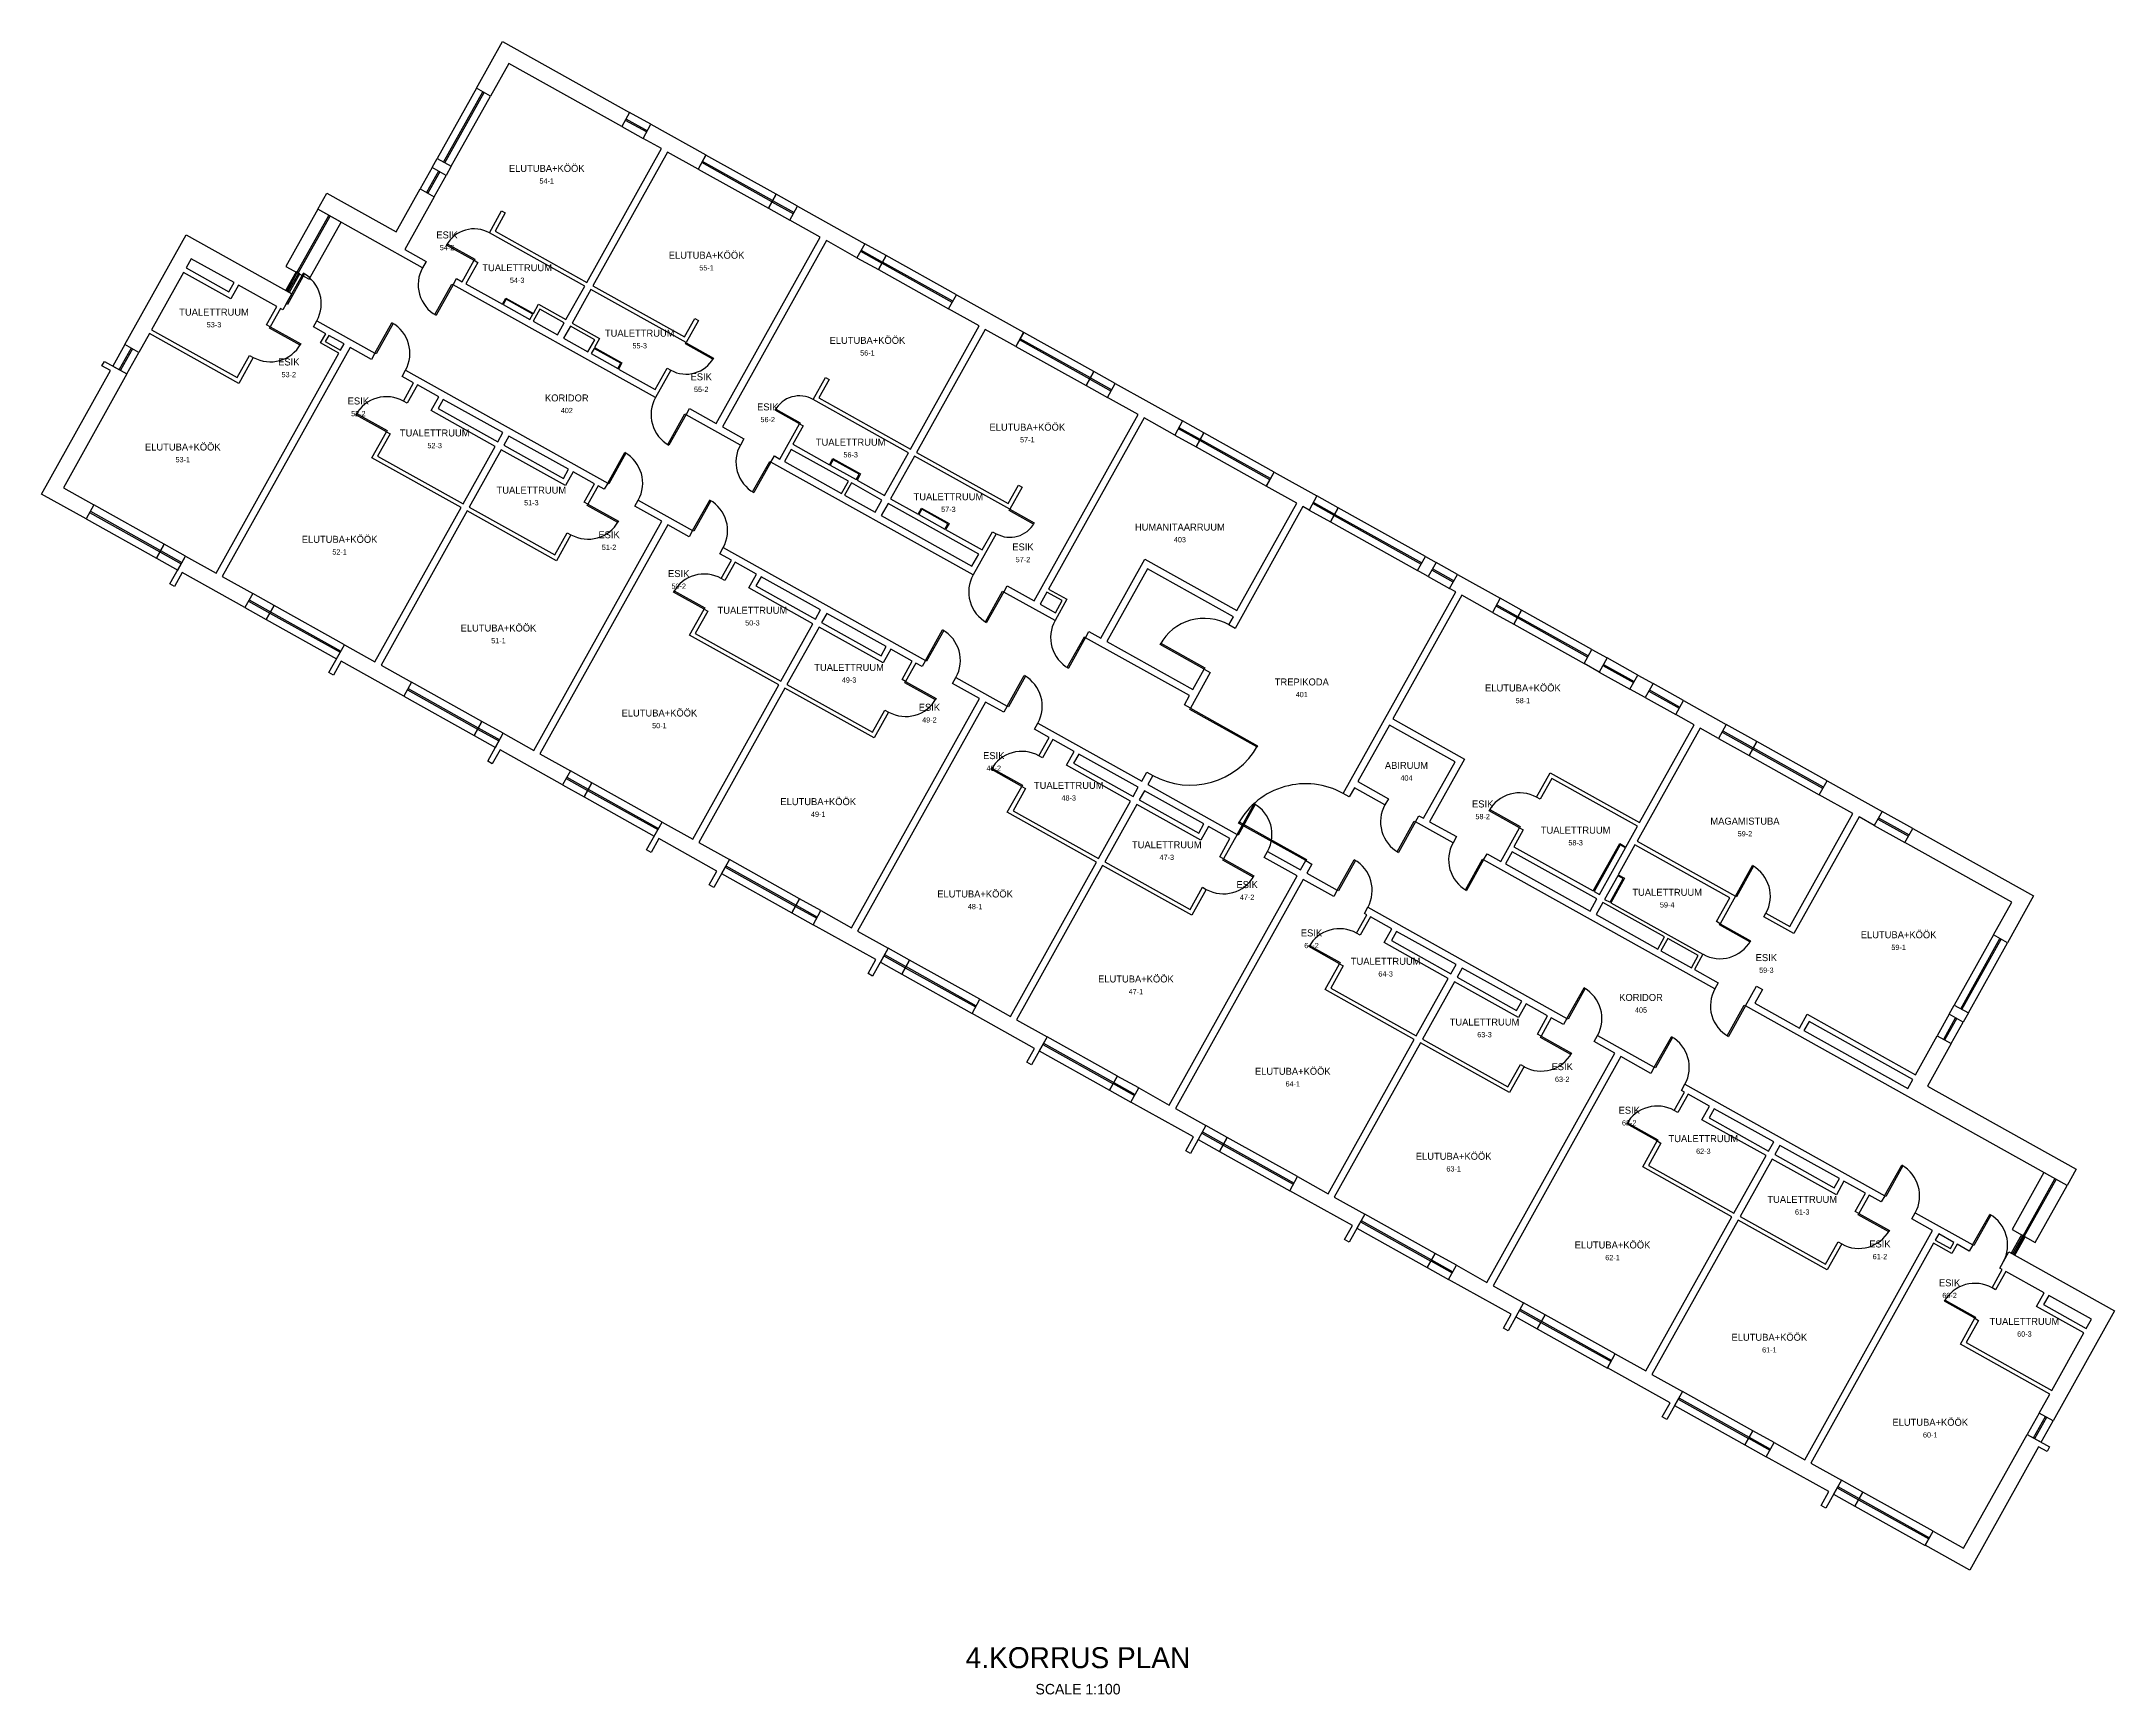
# Model space of a CAD drawing. Header units: millimetres. Extents: x 0 to 379219, y -3554 to 43703.
# Drawn here: x 239975 to 299228, y -3554 to 43703 of the extents above; entities that cross this region are included whole.
import ezdxf
from ezdxf.enums import TextEntityAlignment as Align

# ---------------------------------------------------------------- set-up
doc = ezdxf.new("R2010")
doc.units = ezdxf.units.MM
for name, color, linetype in [('A-ANNO-TTLB', 7, 'Continuous'), ('A-AREA-IDEN', 7, 'Continuous'), ('A-DOOR', 7, 'Continuous'), ('A-GLAZ', 7, 'Continuous'), ('A-WALL', 7, 'Continuous')]:
    doc.layers.add(name, color=color, linetype=linetype)

msp = doc.modelspace()

# ---------------------------------------------------------------- texts
at = {"layer": 'A-ANNO-TTLB'}
for s, height, p in [('4.KORRUS PLAN', 600, (269601, -2500)), ('SCALE 1:100', 300, (269601, -3400))]:
    msp.add_text(s, height=height, dxfattribs=at).set_placement(p, align=Align.MIDDLE_CENTER)
at = {"layer": 'A-AREA-IDEN'}
for s, height, p in [('ELUTUBA+KÖÖK', 200, (254416, 40074)), ('54-1', 150, (254416, 39714)), ('ESIK', 200, (251567, 38171)), ('54-2', 150, (251567, 37811)), ('TUALETTRUUM', 200, (253571, 37236)), ('ELUTUBA+KÖÖK', 200, (258985, 37592)), ('54-3', 150, (253571, 36876)), ('55-1', 150, (258985, 37232)), ('TUALETTRUUM', 200, (244907, 35965)), ('53-3', 150, (244907, 35605)), ('TUALETTRUUM', 200, (257074, 35363)), ('55-3', 150, (257074, 35003)), ('ELUTUBA+KÖÖK', 200, (263582, 35158)), ('ESIK', 200, (247044, 34540)), ('56-1', 150, (263582, 34798)), ('53-2', 150, (247044, 34180)), ('ESIK', 200, (258832, 34116)), ('55-2', 150, (258832, 33756)), ('ESIK', 200, (249032, 33425)), ('KORIDOR', 200, (254990, 33512)), ('402', 150, (254990, 33152)), ('ESIK', 200, (260733, 33255)), ('52-2', 150, (249032, 33065)), ('TUALETTRUUM', 200, (251214, 32511)), ('56-2', 150, (260733, 32895)), ('ELUTUBA+KÖÖK', 200, (268152, 32676)), ('ELUTUBA+KÖÖK', 200, (244014, 32109)), ('52-3', 150, (251214, 32151)), ('TUALETTRUUM', 200, (263103, 32247)), ('57-1', 150, (268152, 32316)), ('53-1', 150, (244014, 31749)), ('56-3', 150, (263103, 31887)), ('TUALETTRUUM', 200, (253977, 30877)), ('51-3', 150, (253977, 30517)), ('TUALETTRUUM', 200, (265897, 30688)), ('57-3', 150, (265897, 30328)), ('ESIK', 200, (256198, 29602)), ('HUMANITAARRUUM', 200, (272513, 29820)), ('ELUTUBA+KÖÖK', 200, (248496, 29470)), ('52-1', 150, (248496, 29110)), ('51-2', 150, (256198, 29242)), ('ESIK', 200, (268028, 29252)), ('403', 150, (272513, 29460)), ('ESIK', 200, (258189, 28491)), ('57-2', 150, (268028, 28892)), ('50-2', 150, (258189, 28131)), ('TUALETTRUUM', 200, (260295, 27442)), ('ELUTUBA+KÖÖK', 200, (253037, 26935)), ('50-3', 150, (260295, 27082)), ('51-1', 150, (253037, 26575)), ('TUALETTRUUM', 200, (263058, 25808)), ('49-3', 150, (263058, 25448)), ('TREPIKODA', 200, (275997, 25393)), ('401', 150, (275997, 25033)), ('ELUTUBA+KÖÖK', 200, (282317, 25221)), ('58-1', 150, (282317, 24861)), ('ELUTUBA+KÖÖK', 200, (257636, 24505)), ('ESIK', 200, (265354, 24668)), ('49-2', 150, (265354, 24308)), ('50-1', 150, (257636, 24145)), ('ESIK', 200, (267194, 23287)), ('48-2', 150, (267194, 22927)), ('TUALETTRUUM', 200, (269336, 22437)), ('ABIRUUM', 200, (278989, 23007)), ('404', 150, (278989, 22647)), ('ELUTUBA+KÖÖK', 200, (262176, 21971)), ('48-3', 150, (269336, 22077)), ('ESIK', 200, (281168, 21905)), ('49-1', 150, (262176, 21611)), ('58-2', 150, (281168, 21545)), ('MAGAMISTUBA', 200, (288664, 21414)), ('TUALETTRUUM', 200, (272139, 20739)), ('TUALETTRUUM', 200, (283824, 21156)), ('58-3', 150, (283824, 20796)), ('59-2', 150, (288664, 21054)), ('47-3', 150, (272139, 20379)), ('ESIK', 200, (274435, 19599)), ('ELUTUBA+KÖÖK', 200, (266659, 19332)), ('48-1', 150, (266659, 18972)), ('47-2', 150, (274435, 19239)), ('TUALETTRUUM', 200, (286441, 19380)), ('59-4', 150, (286441, 19020)), ('ESIK', 200, (276275, 18218)), ('64-2', 150, (276275, 17858)), ('ELUTUBA+KÖÖK', 200, (293056, 18166)), ('59-1', 150, (293056, 17806)), ('TUALETTRUUM', 200, (278394, 17407)), ('ESIK', 200, (289276, 17512)), ('59-3', 150, (289276, 17152)), ('ELUTUBA+KÖÖK', 200, (271257, 16902)), ('47-1', 150, (271257, 16542)), ('64-3', 150, (278394, 17047)), ('KORIDOR', 200, (285693, 16374)), ('405', 150, (285693, 16014)), ('TUALETTRUUM', 200, (281220, 15670)), ('63-3', 150, (281220, 15310)), ('ELUTUBA+KÖÖK', 200, (275740, 14263)), ('ESIK', 200, (283441, 14395)), ('64-1', 150, (275740, 13903)), ('63-2', 150, (283441, 14035)), ('ESIK', 200, (285357, 13149)), ('62-2', 150, (285357, 12789)), ('ELUTUBA+KÖÖK', 200, (280338, 11833)), ('TUALETTRUUM', 200, (287475, 12338)), ('62-3', 150, (287475, 11978)), ('63-1', 150, (280338, 11473)), ('TUALETTRUUM', 200, (290301, 10601)), ('61-3', 150, (290301, 10241)), ('ELUTUBA+KÖÖK', 200, (284879, 9298)), ('62-1', 150, (284879, 8938)), ('ESIK', 200, (292522, 9326)), ('61-2', 150, (292522, 8966)), ('ESIK', 200, (294513, 8215)), ('60-2', 150, (294513, 7855)), ('TUALETTRUUM', 200, (296652, 7113)), ('ELUTUBA+KÖÖK', 200, (289361, 6659)), ('60-3', 150, (296652, 6753)), ('61-1', 150, (289361, 6299)), ('ELUTUBA+KÖÖK', 200, (293960, 4229)), ('60-1', 150, (293960, 3869))]:
    msp.add_text(s, height=height, dxfattribs=at).set_placement(p, align=Align.MIDDLE_CENTER)

# ---------------------------------------------------------------- linework, layer by layer
at = {"layer": 'A-DOOR'}
for points in [[(252338, 37445), (251553, 37884), (251572, 37919), (252358, 37480)], [(246972, 36204), (247460, 37077), (247495, 37058), (247007, 36184)], [(251742, 36748), (251255, 35875), (251220, 35894), (251707, 36768)], [(249505, 34790), (249993, 35663), (250027, 35644), (249540, 34771)], [(246513, 35544), (247386, 35057), (247367, 35022), (246494, 35509)], [(258401, 35092), (259187, 34653), (259167, 34618), (258381, 35057)], [(261639, 32770), (260941, 33160), (260960, 33195), (261659, 32805)], [(249833, 32546), (248960, 33033), (248979, 33068), (249852, 32581)], [(258397, 33034), (257909, 32160), (257874, 32180), (258362, 33053)], [(256159, 31076), (256646, 31949), (256681, 31930), (256194, 31057)], [(260824, 31679), (260336, 30806), (260301, 30825), (260789, 31698)], [(255594, 30475), (256467, 29988), (256448, 29953), (255575, 30440)], [(258586, 29721), (259074, 30594), (259109, 30575), (258621, 29702)], [(267653, 30329), (268351, 29939), (268332, 29904), (267633, 30294)], [(258914, 27477), (258041, 27964), (258060, 27999), (258933, 27512)], [(267478, 27965), (266990, 27092), (266955, 27111), (267443, 27984)], [(265240, 26007), (265727, 26880), (265762, 26861), (265275, 25988)], [(269818, 26659), (269330, 25785), (269295, 25805), (269783, 26678)], [(273212, 25761), (271945, 26467), (271965, 26502), (273231, 25796)], [(267580, 24701), (268067, 25574), (268102, 25555), (267615, 24682)], [(264675, 25406), (265549, 24919), (265529, 24884), (264656, 25371)], [(272815, 24642), (274736, 23569), (274717, 23534), (272796, 24607)], [(267995, 22408), (267122, 22895), (267141, 22930), (268015, 22443)], [(274146, 21036), (274633, 21909), (274668, 21890), (274181, 21016)], [(276109, 20284), (274188, 21356), (274207, 21391), (276128, 20319)], [(279248, 21395), (278760, 20521), (278726, 20541), (279213, 21414)], [(282222, 21223), (281349, 21710), (281368, 21745), (282241, 21258)], [(273756, 20337), (274630, 19850), (274610, 19815), (273737, 20302)], [(277010, 19437), (277497, 20310), (277532, 20291), (277045, 19418)], [(281195, 20308), (280708, 19435), (280673, 19454), (281160, 20327)], [(288391, 19268), (288878, 20142), (288913, 20122), (288426, 19249)], [(287953, 18482), (288826, 17995), (288806, 17960), (287933, 18447)], [(277076, 17339), (276203, 17826), (276222, 17861), (277096, 17374)], [(283576, 15772), (284064, 16645), (284099, 16626), (283611, 15752)], [(288678, 16131), (288191, 15258), (288156, 15277), (288643, 16150)], [(282837, 15268), (283711, 14781), (283691, 14746), (282818, 15233)], [(286074, 14378), (286561, 15251), (286596, 15232), (286108, 14358)], [(286157, 12270), (285284, 12757), (285303, 12792), (286177, 12305)], [(292657, 10703), (293145, 11576), (293180, 11557), (292692, 10683)], [(291918, 10199), (292792, 9712), (292772, 9677), (291899, 10164)], [(295172, 9299), (295660, 10172), (295695, 10153), (295207, 9280)], [(295238, 7201), (294365, 7688), (294384, 7723), (295258, 7236)]]:
    msp.add_lwpolyline(points, close=True, dxfattribs=at)
for centre, radius, start, end in [((252338, 37445), 900, 60.83, 150.83), ((246972, 36204), 1000, -29.17, 60.83), ((251742, 36748), 1000, 150.83, -119.17), ((249505, 34790), 1000, -29.17, 60.83), ((246513, 35544), 1000, -119.17, -29.17), ((258401, 35092), 900, -119.17, -29.17), ((249833, 32546), 1000, 60.83, 150.83), ((258397, 33034), 1000, 150.83, -119.17), ((261639, 32770), 800, 60.83, 150.83), ((260824, 31679), 1000, 150.83, -119.17), ((256159, 31076), 1000, -29.17, 60.83), ((258586, 29721), 1000, -29.17, 60.83), ((255594, 30475), 1000, -119.17, -29.17), ((267653, 30329), 800, -119.17, -29.17), ((258914, 27477), 1000, 60.83, 150.83), ((267478, 27965), 1000, 150.83, -119.17), ((265240, 26007), 1000, -29.17, 60.83), ((269818, 26659), 1000, 150.83, -119.17), ((273212, 25761), 1450, 60.86894, 150.86894), ((267580, 24701), 1000, -29.17, 60.83), ((264675, 25406), 1000, -119.17, -29.17), ((267995, 22408), 1000, 60.83, 150.83), ((272815, 24642), 2200, -119.17, -29.17), ((276109, 20284), 2200, 60.83, 150.83), ((282222, 21223), 1000, 60.83, 150.83), ((274146, 21036), 1000, -29.17, 60.83), ((279248, 21395), 1000, 150.83, -119.17), ((281195, 20308), 1000, 150.83, -119.17), ((277010, 19437), 1000, -29.17, 60.83), ((273756, 20337), 1000, -119.17, -29.17), ((288391, 19268), 1000, -29.17, 60.83), ((277076, 17339), 1000, 60.83, 150.83), ((287953, 18482), 1000, -119.17, -29.17), ((283576, 15772), 1000, -29.17, 60.83), ((288678, 16131), 1000, 150.83, -119.17), ((286074, 14378), 1000, -29.17, 60.83), ((282837, 15268), 1000, -119.17, -29.17), ((286157, 12270), 1000, 60.83, 150.83), ((292657, 10703), 1000, -29.17, 60.83), ((295172, 9299), 1000, -29.17, 60.83), ((291918, 10199), 1000, -119.17, -29.17), ((295238, 7201), 1000, 60.83, 150.83)]:
    msp.add_arc(centre, radius, start, end, dxfattribs=at)
at = {"layer": 'A-GLAZ'}
for p, q in [((251468, 40256), (252589, 42264)), ((251503, 40237), (252624, 42245)), ((256682, 41492), (257294, 41150)), ((256663, 41457), (257274, 41115)), ((251322, 39994), (250981, 39383)), ((251357, 39975), (251016, 39363)), ((260854, 39117), (258846, 40238)), ((260874, 39152), (258865, 40273)), ((260854, 39117), (261465, 38776)), ((260874, 39152), (261485, 38811)), ((247278, 37098), (248189, 38731)), ((247313, 37079), (248224, 38712)), ((263386, 37704), (263998, 37362)), ((263406, 37739), (264017, 37397)), ((266006, 36241), (263997, 37362)), ((266025, 36276), (264017, 37397)), ((246994, 36570), (247287, 37094)), ((247029, 36550), (247322, 37074)), ((269935, 34048), (267927, 35169)), ((269955, 34083), (267946, 35204)), ((242541, 34932), (242200, 34321)), ((242576, 34913), (242235, 34302)), ((269935, 34048), (270546, 33707)), ((269955, 34083), (270566, 33742)), ((272467, 32635), (273079, 32293)), ((272487, 32670), (273098, 32328)), ((275087, 31172), (273079, 32293)), ((275106, 31207), (273098, 32328)), ((241352, 30236), (243361, 29115)), ((241372, 30271), (243380, 29150)), ((276920, 30149), (276309, 30490)), ((276940, 30184), (276328, 30525)), ((276920, 30149), (279409, 28760)), ((276940, 30184), (279429, 28795)), ((243360, 29116), (243971, 28774)), ((243380, 29151), (243991, 28809)), ((280325, 28249), (279714, 28590)), ((280344, 28284), (279733, 28625)), ((245892, 27702), (246504, 27361)), ((245912, 27737), (246523, 27396)), ((246504, 27361), (248512, 26240)), ((246524, 27396), (248532, 26275)), ((281548, 27566), (282160, 27224)), ((281568, 27601), (282179, 27259)), ((284187, 26138), (282179, 27259)), ((284168, 26103), (282160, 27224)), ((284604, 25860), (285477, 25373)), ((284623, 25895), (285497, 25408)), ((250433, 25167), (252442, 24046)), ((250453, 25202), (252461, 24081)), ((285914, 25129), (286787, 24641)), ((285933, 25164), (286807, 24676)), ((252441, 24047), (253052, 23705)), ((252461, 24082), (253072, 23740)), ((288009, 23959), (288883, 23472)), ((288029, 23994), (288902, 23507)), ((290891, 22350), (288883, 23471)), ((290911, 22385), (288903, 23506)), ((254973, 22633), (255585, 22292)), ((254993, 22668), (255604, 22327)), ((255585, 22292), (257593, 21171)), ((255605, 22327), (257613, 21206)), ((292463, 21473), (293336, 20986)), ((292482, 21508), (293356, 21021)), ((259514, 20098), (261523, 18977)), ((259534, 20133), (261542, 19012)), ((261522, 18978), (262134, 18636)), ((261542, 19013), (262153, 18671)), ((294831, 16052), (295952, 18060)), ((294866, 16033), (295987, 18041)), ((264055, 17564), (264666, 17223)), ((264074, 17599), (264685, 17258)), ((264666, 17223), (266674, 16102)), ((264686, 17258), (266694, 16137)), ((294344, 15179), (294685, 15790)), ((294378, 15159), (294720, 15770)), ((268595, 15029), (270604, 13908)), ((268615, 15064), (270623, 13943)), ((270603, 13909), (271215, 13567)), ((270623, 13944), (271234, 13602)), ((273136, 12495), (273747, 12154)), ((273155, 12530), (273766, 12189)), ((273747, 12154), (275755, 11033)), ((273767, 12189), (275775, 11068)), ((296613, 9560), (297524, 11193)), ((296648, 9541), (297559, 11174)), ((277676, 9960), (279685, 8839)), ((277696, 9995), (279704, 8874)), ((296604, 9565), (296311, 9041)), ((296639, 9546), (296346, 9022)), ((279684, 8840), (280296, 8498)), ((279704, 8875), (280315, 8533)), ((282217, 7426), (282828, 7085)), ((282236, 7461), (282847, 7120)), ((282848, 7120), (284856, 5999)), ((282828, 7085), (284837, 5964)), ((286758, 4891), (288766, 3770)), ((286777, 4926), (288785, 3805)), ((296914, 3780), (297255, 4392)), ((296949, 3761), (297290, 4372)), ((288765, 3771), (289377, 3429)), ((288785, 3806), (289396, 3464)), ((291317, 2392), (291928, 2051)), ((291298, 2357), (291909, 2016)), ((291909, 2016), (293918, 895)), ((291929, 2051), (293937, 930))]:
    msp.add_line(p, q, dxfattribs=at)
for points in [[(251687, 40134), (252808, 42142), (252406, 42367), (251285, 40358)], [(256561, 41273), (257172, 40932), (257396, 41334), (256785, 41675)], [(260976, 39336), (258968, 40456), (258743, 40055), (260752, 38934)], [(251139, 40097), (250798, 39485), (251199, 39261), (251541, 39872)], [(260752, 38934), (261363, 38593), (261587, 38994), (260976, 39335)], [(247627, 36903), (248539, 38536), (247875, 38907), (246963, 37274)], [(263284, 37520), (263895, 37179), (264119, 37581), (263508, 37922)], [(266128, 36460), (264119, 37581), (263895, 37179), (265903, 36058)], [(247064, 36531), (247357, 37055), (247252, 37113), (246959, 36589)], [(242358, 35035), (242017, 34423), (242419, 34199), (242760, 34810)], [(270057, 34267), (268049, 35387), (267824, 34986), (269833, 33865)], [(269833, 33865), (270444, 33524), (270668, 33925), (270057, 34266)], [(272365, 32451), (272976, 32110), (273200, 32512), (272589, 32853)], [(275209, 31391), (273200, 32512), (272976, 32110), (274985, 30989)], [(241250, 30053), (243258, 28932), (243482, 29334), (241474, 30455)], [(277042, 30367), (276431, 30709), (276207, 30307), (276818, 29966)], [(276818, 29966), (279307, 28576), (279531, 28978), (277042, 30367)], [(243258, 28932), (243869, 28591), (244093, 28993), (243482, 29334)], [(280447, 28467), (279835, 28808), (279611, 28407), (280222, 28065)], [(245790, 27519), (246401, 27178), (246625, 27579), (246014, 27920)], [(246402, 27177), (248410, 26056), (248634, 26458), (246626, 27579)], [(281446, 27382), (282057, 27041), (282282, 27443), (281670, 27784)], [(284290, 26322), (282281, 27443), (282057, 27041), (284066, 25920)], [(284501, 25677), (285375, 25189), (285599, 25591), (284726, 26078)], [(250331, 24984), (252339, 23863), (252563, 24265), (250555, 25386)], [(285811, 24946), (286685, 24458), (286909, 24860), (286036, 25347)], [(252339, 23863), (252950, 23522), (253174, 23924), (252563, 24265)], [(287907, 23776), (288780, 23288), (289005, 23690), (288131, 24177)], [(291013, 22569), (289005, 23690), (288781, 23288), (290789, 22167)], [(254871, 22450), (255482, 22109), (255707, 22510), (255095, 22851)], [(255483, 22108), (257491, 20987), (257715, 21389), (255707, 22510)], [(292361, 21290), (293234, 20802), (293458, 21204), (292585, 21691)], [(259412, 19915), (261420, 18794), (261645, 19196), (259636, 20317)], [(261420, 18794), (262031, 18453), (262255, 18855), (261644, 19196)], [(263952, 17381), (264563, 17040), (264788, 17441), (264176, 17782)], [(295049, 15930), (296170, 17939), (295769, 18163), (294648, 16154)], [(264564, 17039), (266572, 15918), (266796, 16320), (264788, 17441)], [(294562, 15057), (294903, 15668), (294501, 15892), (294160, 15281)], [(268493, 14846), (270501, 13725), (270726, 14127), (268717, 15248)], [(270501, 13725), (271112, 13384), (271336, 13786), (270725, 14127)], [(273033, 12312), (273644, 11971), (273869, 12372), (273257, 12713)], [(273645, 11970), (275653, 10849), (275877, 11251), (273869, 12372)], [(296962, 9365), (297874, 10998), (297210, 11369), (296299, 9736)], [(277574, 9777), (279582, 8656), (279807, 9058), (277798, 10179)], [(296569, 9585), (296276, 9061), (296381, 9002), (296674, 9526)], [(279582, 8656), (280193, 8315), (280417, 8717), (279806, 9058)], [(282114, 7243), (282725, 6902), (282950, 7303), (282338, 7644)], [(282726, 6901), (284734, 5780), (284958, 6182), (282950, 7303)], [(286655, 4708), (288663, 3587), (288888, 3989), (286879, 5110)], [(297132, 3659), (297473, 4270), (297071, 4494), (296730, 3883)], [(288663, 3587), (289274, 3246), (289498, 3648), (288887, 3989)], [(291195, 2174), (291807, 1833), (292031, 2234), (291419, 2575)], [(291807, 1832), (293815, 711), (294039, 1113), (292031, 2234)]]:
    msp.add_lwpolyline(points, close=True, dxfattribs=at)
at = {"layer": 'A-WALL'}
for points in [[(253329, 43077), (252808, 42143), (252406, 42367), (253152, 43703), (256784, 41675), (256560, 41274)], [(255502, 36711), (252777, 38232), (253128, 38860), (253233, 38802), (252941, 38278), (255561, 36816), (257695, 40640), (257171, 40932), (257395, 41334), (258967, 40457), (258743, 40055), (257870, 40542), (255735, 36718), (258355, 35256), (258647, 35780), (258752, 35721), (258401, 35093), (255677, 36613), (255141, 35653), (255926, 35214), (255780, 34952), (256566, 34513), (256469, 34339), (257517, 33754), (257858, 34365), (257963, 34307), (257524, 33521), (251743, 36748), (251840, 36923), (251998, 36835), (252339, 37446), (252444, 37387), (252102, 36776), (253150, 36191), (253248, 36366), (254034, 35927), (254180, 36189), (254966, 35750)], [(251541, 39872), (251139, 40097), (251285, 40359), (251687, 40134)], [(250869, 37235), (247875, 38907), (248133, 39370), (250115, 38263), (250798, 39485), (251199, 39261), (250356, 37751), (250967, 37410)], [(259951, 32166), (258397, 33033), (258495, 33208), (259263, 32779), (262236, 38105), (261363, 38593), (261587, 38994), (263508, 37922), (263284, 37521), (262410, 38008), (259437, 32682), (260049, 32341)], [(243062, 35352), (242760, 34810), (242358, 35035), (244113, 38178), (247134, 36492), (246875, 36029), (246806, 36068), (246513, 35544), (246409, 35603), (246701, 36126), (245610, 36736), (245390, 36343), (244037, 37098), (243120, 35457), (245565, 34092), (245921, 34729), (246026, 34671), (245612, 33929)], [(244110, 37229), (245332, 36547), (245479, 36809), (244256, 37491)], [(254022, 35905), (253257, 36332), (253172, 36179), (253936, 35752)], [(261079, 31766), (261639, 32770), (261744, 32711), (261451, 32187), (262499, 31603), (262597, 31777), (263383, 31338), (263286, 31164), (264071, 30725), (264754, 31947), (262029, 33468), (262380, 34097), (262485, 34039), (262192, 33515), (264812, 32052), (266776, 35571), (265903, 36058), (266127, 36460), (268048, 35388), (267824, 34986), (266951, 35473), (264987, 31955), (267607, 30492), (267899, 31016), (268004, 30958), (267653, 30329), (264928, 31850), (264246, 30628), (265032, 30189), (265129, 30364), (265855, 29958), (265915, 29925), (265818, 29750), (266866, 29165), (267158, 29689), (267263, 29631), (266605, 28452), (260824, 31679), (260922, 31853)], [(244966, 28505), (248476, 34792), (247952, 35085), (248098, 35347), (247749, 35542), (247846, 35716), (249506, 34790), (249408, 34615), (248797, 34957), (245141, 28408), (246014, 27920), (245790, 27519), (244000, 28518), (243779, 28121), (243648, 28195), (244093, 28993)], [(254917, 35663), (254219, 36053), (254024, 35704), (254722, 35314)], [(255595, 34826), (255790, 35176), (255092, 35566), (254897, 35216)], [(248088, 35123), (248524, 34879), (248622, 35054), (248185, 35298)], [(241250, 30053), (239975, 30765), (241944, 34292), (241704, 34426), (241777, 34557), (242419, 34199), (240601, 30942), (241474, 30455)], [(255768, 34930), (255683, 34778), (256447, 34351), (256532, 34504)], [(248188, 25660), (248634, 26458), (249507, 25971), (251968, 30380), (249419, 31804), (249833, 32546), (249938, 32487), (249582, 31850), (252027, 30485), (252943, 32127), (251109, 33150), (251329, 33543), (250718, 33884), (250425, 33361), (250320, 33419), (250613, 33943), (250281, 34128), (250379, 34303), (256159, 31076), (256062, 30901), (255887, 30999), (255594, 30475), (255490, 30534), (255782, 31057), (255171, 31399), (254951, 31006), (253118, 32029), (252201, 30388), (254646, 29023), (255002, 29660), (255107, 29602), (254693, 28860), (252143, 30283), (249682, 25873), (250555, 25386), (250331, 24984), (248541, 25983), (248319, 25587)], [(269286, 27757), (268945, 27146), (267478, 27964), (267576, 28139), (268344, 27710), (271317, 33036), (270444, 33524), (270668, 33925), (272589, 32853), (272365, 32452), (271491, 32939), (268762, 28049)], [(251460, 33470), (251314, 33208), (253016, 32258), (253162, 32520)], [(253337, 32422), (253191, 32160), (254894, 31210), (255040, 31472)], [(261210, 31693), (262843, 30781), (263038, 31130), (261405, 32042)], [(263264, 31176), (263349, 31329), (262606, 31743), (262521, 31590)], [(263125, 31081), (262930, 30732), (263803, 30245), (263998, 30594)], [(270252, 26645), (271512, 28902), (274144, 27433), (275857, 30502), (274984, 30989), (275208, 31391), (276431, 30709), (276207, 30307), (276032, 30404), (274090, 26925), (273915, 27023), (274047, 27258), (271589, 28630), (270426, 26548), (272884, 25176), (273208, 25756), (273383, 25659), (272815, 24642), (272641, 24739), (272787, 25001), (269818, 26658), (269915, 26833)], [(255095, 22851), (254871, 22450), (253081, 23449), (252860, 23052), (252729, 23126), (253174, 23924), (254047, 23436), (257703, 29985), (256935, 30414), (257032, 30589), (258587, 29721), (258489, 29546), (257878, 29888), (254222, 23339)], [(263978, 30147), (266571, 28700), (266766, 29049), (264173, 30497)], [(265053, 30177), (265796, 29762), (265881, 29915), (265139, 30330)], [(257269, 20591), (257715, 21389), (258588, 20902), (261049, 25311), (258500, 26735), (258914, 27477), (259019, 27418), (258663, 26781), (261108, 25416), (262024, 27058), (260191, 28081), (260410, 28474), (259799, 28815), (259506, 28292), (259401, 28350), (259694, 28874), (259362, 29059), (259460, 29234), (265240, 26007), (265143, 25832), (264968, 25930), (264675, 25406), (264571, 25465), (264863, 25988), (264252, 26330), (264033, 25937), (262199, 26960), (261283, 25319), (263727, 23954), (264083, 24591), (264188, 24533), (263774, 23791), (261224, 25214), (258763, 20804), (259636, 20317), (259190, 19519), (259059, 19592), (259281, 19988), (258451, 20451), (257622, 20914), (257400, 20518)], [(277181, 22205), (280398, 27967), (280223, 28065), (280447, 28467), (281670, 27784), (281446, 27383), (280572, 27870), (278598, 24334), (280650, 23188), (279651, 21398), (280420, 20970), (280322, 20795), (279248, 21394), (279346, 21569), (279477, 21496), (280378, 23111), (278501, 24159), (277599, 22544), (278473, 22056), (278375, 21882), (277502, 22369), (277356, 22107)], [(279836, 28808), (279612, 28406), (279306, 28577), (279531, 28978)], [(260395, 28139), (262097, 27189), (262244, 27451), (260541, 28401)], [(269150, 27718), (268713, 27962), (268518, 27613), (268955, 27369)], [(263975, 26141), (264121, 26403), (262418, 27353), (262272, 27091)], [(284726, 26078), (284501, 25677), (284065, 25920), (284289, 26322)], [(263821, 17454), (262031, 18453), (262255, 18855), (263129, 18367), (266784, 24916), (266016, 25345), (266113, 25520), (267580, 24701), (267483, 24526), (266959, 24819), (263303, 18270), (264176, 17782), (263731, 16984), (263600, 17057)], [(285811, 24946), (285375, 25189), (285599, 25591), (286036, 25347)], [(281195, 20308), (281293, 20482), (281686, 20263), (282222, 21223), (282327, 21165), (282059, 20684), (284329, 19417), (285085, 20771), (285259, 20674), (285590, 21267), (283146, 22631), (282814, 22038), (282709, 22096), (283099, 22795), (285649, 21372), (287209, 24166), (286685, 24458), (286909, 24860), (288131, 24177), (287907, 23776), (287383, 24068), (285580, 20837), (288391, 19268), (287953, 18482), (287848, 18541), (288228, 19222), (285521, 20733), (285044, 19877), (285218, 19779), (284828, 19081), (287465, 17609), (287222, 17173), (287903, 16792), (287805, 16618)], [(267669, 15833), (270130, 20242), (267581, 21666), (267995, 22408), (268100, 22349), (267744, 21712), (270189, 20347), (271105, 21989), (269272, 23012), (269491, 23405), (268880, 23746), (268587, 23223), (268483, 23281), (268775, 23805), (268356, 24039), (268453, 24213), (271422, 22556), (271568, 22818), (271743, 22721), (271597, 22459), (274146, 21036), (273757, 20337), (273652, 20396), (273944, 20919), (273333, 21261), (273114, 20868), (271280, 21891), (270364, 20250), (272808, 18885), (273164, 19522), (273269, 19464), (272855, 18722), (270305, 20145), (267844, 15735), (268717, 15248), (268271, 14450), (268140, 14523), (268362, 14919), (266572, 15919), (266796, 16320)], [(269476, 23070), (271178, 22120), (271325, 22382), (269622, 23332)], [(289206, 18676), (289265, 18781), (289946, 18400), (291749, 21631), (290789, 22167), (291013, 22569), (292585, 21691), (292361, 21290), (291924, 21534), (290062, 18198)], [(273202, 21334), (271499, 22284), (271353, 22022), (273056, 21072)], [(295769, 18163), (296290, 19097), (293234, 20802), (293458, 21204), (296916, 19274), (296170, 17938)], [(271112, 13384), (271336, 13786), (272210, 13298), (275865, 19847), (274922, 20374), (275020, 20548), (275963, 20022), (276109, 20284), (276283, 20186), (276137, 19924), (277010, 19437), (276913, 19262), (276040, 19750), (274256, 16554), (272384, 13201), (273257, 12713), (272812, 11915), (272681, 11988), (272902, 12385)], [(284236, 18840), (284430, 19189), (282012, 20539), (281817, 20190)], [(285094, 20737), (284351, 19405), (284503, 19320), (285247, 20652)], [(284654, 19178), (284807, 19093), (285184, 19770), (285031, 19855)], [(286174, 17757), (286369, 18106), (284605, 19091), (284410, 18742)], [(277443, 9850), (275653, 10850), (275877, 11251), (276750, 10764), (279211, 15173), (276662, 16597), (277076, 17339), (277181, 17280), (276825, 16643), (279270, 15278), (280186, 16920), (278353, 17943), (278572, 18336), (277961, 18677), (277668, 18154), (277564, 18212), (277856, 18736), (277786, 18775), (277884, 18950), (283577, 15772), (283479, 15597), (283130, 15792), (282838, 15268), (282733, 15327), (283025, 15850), (282414, 16192), (282195, 15799), (280361, 16822), (279445, 15181), (281890, 13816), (282245, 14453), (282350, 14395), (281936, 13653), (279386, 15076), (276925, 10666), (277798, 10179), (277352, 9381), (277221, 9454)], [(278557, 18001), (280259, 17051), (280406, 17313), (278703, 18263)], [(287329, 17570), (286456, 18058), (286262, 17709), (287135, 17221)], [(280434, 16953), (282137, 16003), (282283, 16265), (280580, 17215)], [(297873, 10998), (288679, 16130), (288995, 16698), (289170, 16601), (288951, 16208), (290219, 15500), (290438, 15893), (293536, 14163), (294160, 15281), (294562, 15057), (293879, 13834), (298132, 11461)], [(294903, 15668), (294501, 15892), (294648, 16154), (295049, 15930)], [(290496, 15689), (290350, 15427), (293317, 13770), (293463, 14032)], [(281291, 8229), (284946, 14778), (284352, 15110), (284450, 15284), (286074, 14378), (285977, 14203), (285121, 14681), (281465, 8132), (282338, 7644), (281893, 6846), (281762, 6919), (281983, 7316), (280193, 8315), (280417, 8717)], [(285743, 11528), (286157, 12270), (286262, 12211), (285906, 11574), (288351, 10209), (289267, 11851), (287434, 12874), (287653, 13267), (287042, 13608), (286749, 13085), (286645, 13143), (286937, 13667), (286850, 13716), (286947, 13890), (292658, 10703), (292560, 10528), (292211, 10723), (291919, 10199), (291814, 10258), (292106, 10781), (291495, 11123), (291276, 10730), (289442, 11753), (288526, 10112), (290971, 8747), (291326, 9384), (291431, 9326), (291017, 8584), (288467, 10007), (286006, 5597), (286879, 5110), (286433, 4312), (286302, 4385), (286524, 4781), (284734, 5781), (284958, 6182), (285831, 5695), (288293, 10104)], [(287784, 13194), (287638, 12932), (289340, 11982), (289487, 12244)], [(289661, 12146), (289515, 11884), (291218, 10934), (291364, 11196)], [(289274, 3246), (289498, 3648), (290372, 3160), (294027, 9709), (293433, 10041), (293531, 10215), (295173, 9299), (295075, 9124), (294726, 9319), (294580, 9057), (294056, 9350), (290546, 3063), (291419, 2575), (290974, 1777), (290843, 1850), (291064, 2247)], [(294104, 9437), (294541, 9193), (294638, 9368), (294202, 9612)], [(294824, 6459), (295238, 7201), (295343, 7142), (294987, 6505), (297432, 5140), (298348, 6782), (296995, 7537), (297214, 7930), (296123, 8539), (295830, 8016), (295726, 8074), (296018, 8598), (295948, 8637), (296207, 9100), (299228, 7413), (297473, 4270), (297071, 4494), (297374, 5035)], [(298568, 7175), (297345, 7857), (297199, 7595), (298421, 6913)], [(296730, 3883), (297372, 3525), (297299, 3394), (297059, 3528), (295090, 0), (293815, 712), (294039, 1113), (294912, 626)]]:
    msp.add_lwpolyline(points, close=True, dxfattribs=at)

msp.set_redraw_order([(e.dxf.handle, doc.entitydb.next_handle()) for e in msp.query("TEXT MTEXT ATTDEF DIMENSION ARC_DIMENSION")])  # texts and dimensions are drawn at this point

doc.saveas('drawing.dxf')
